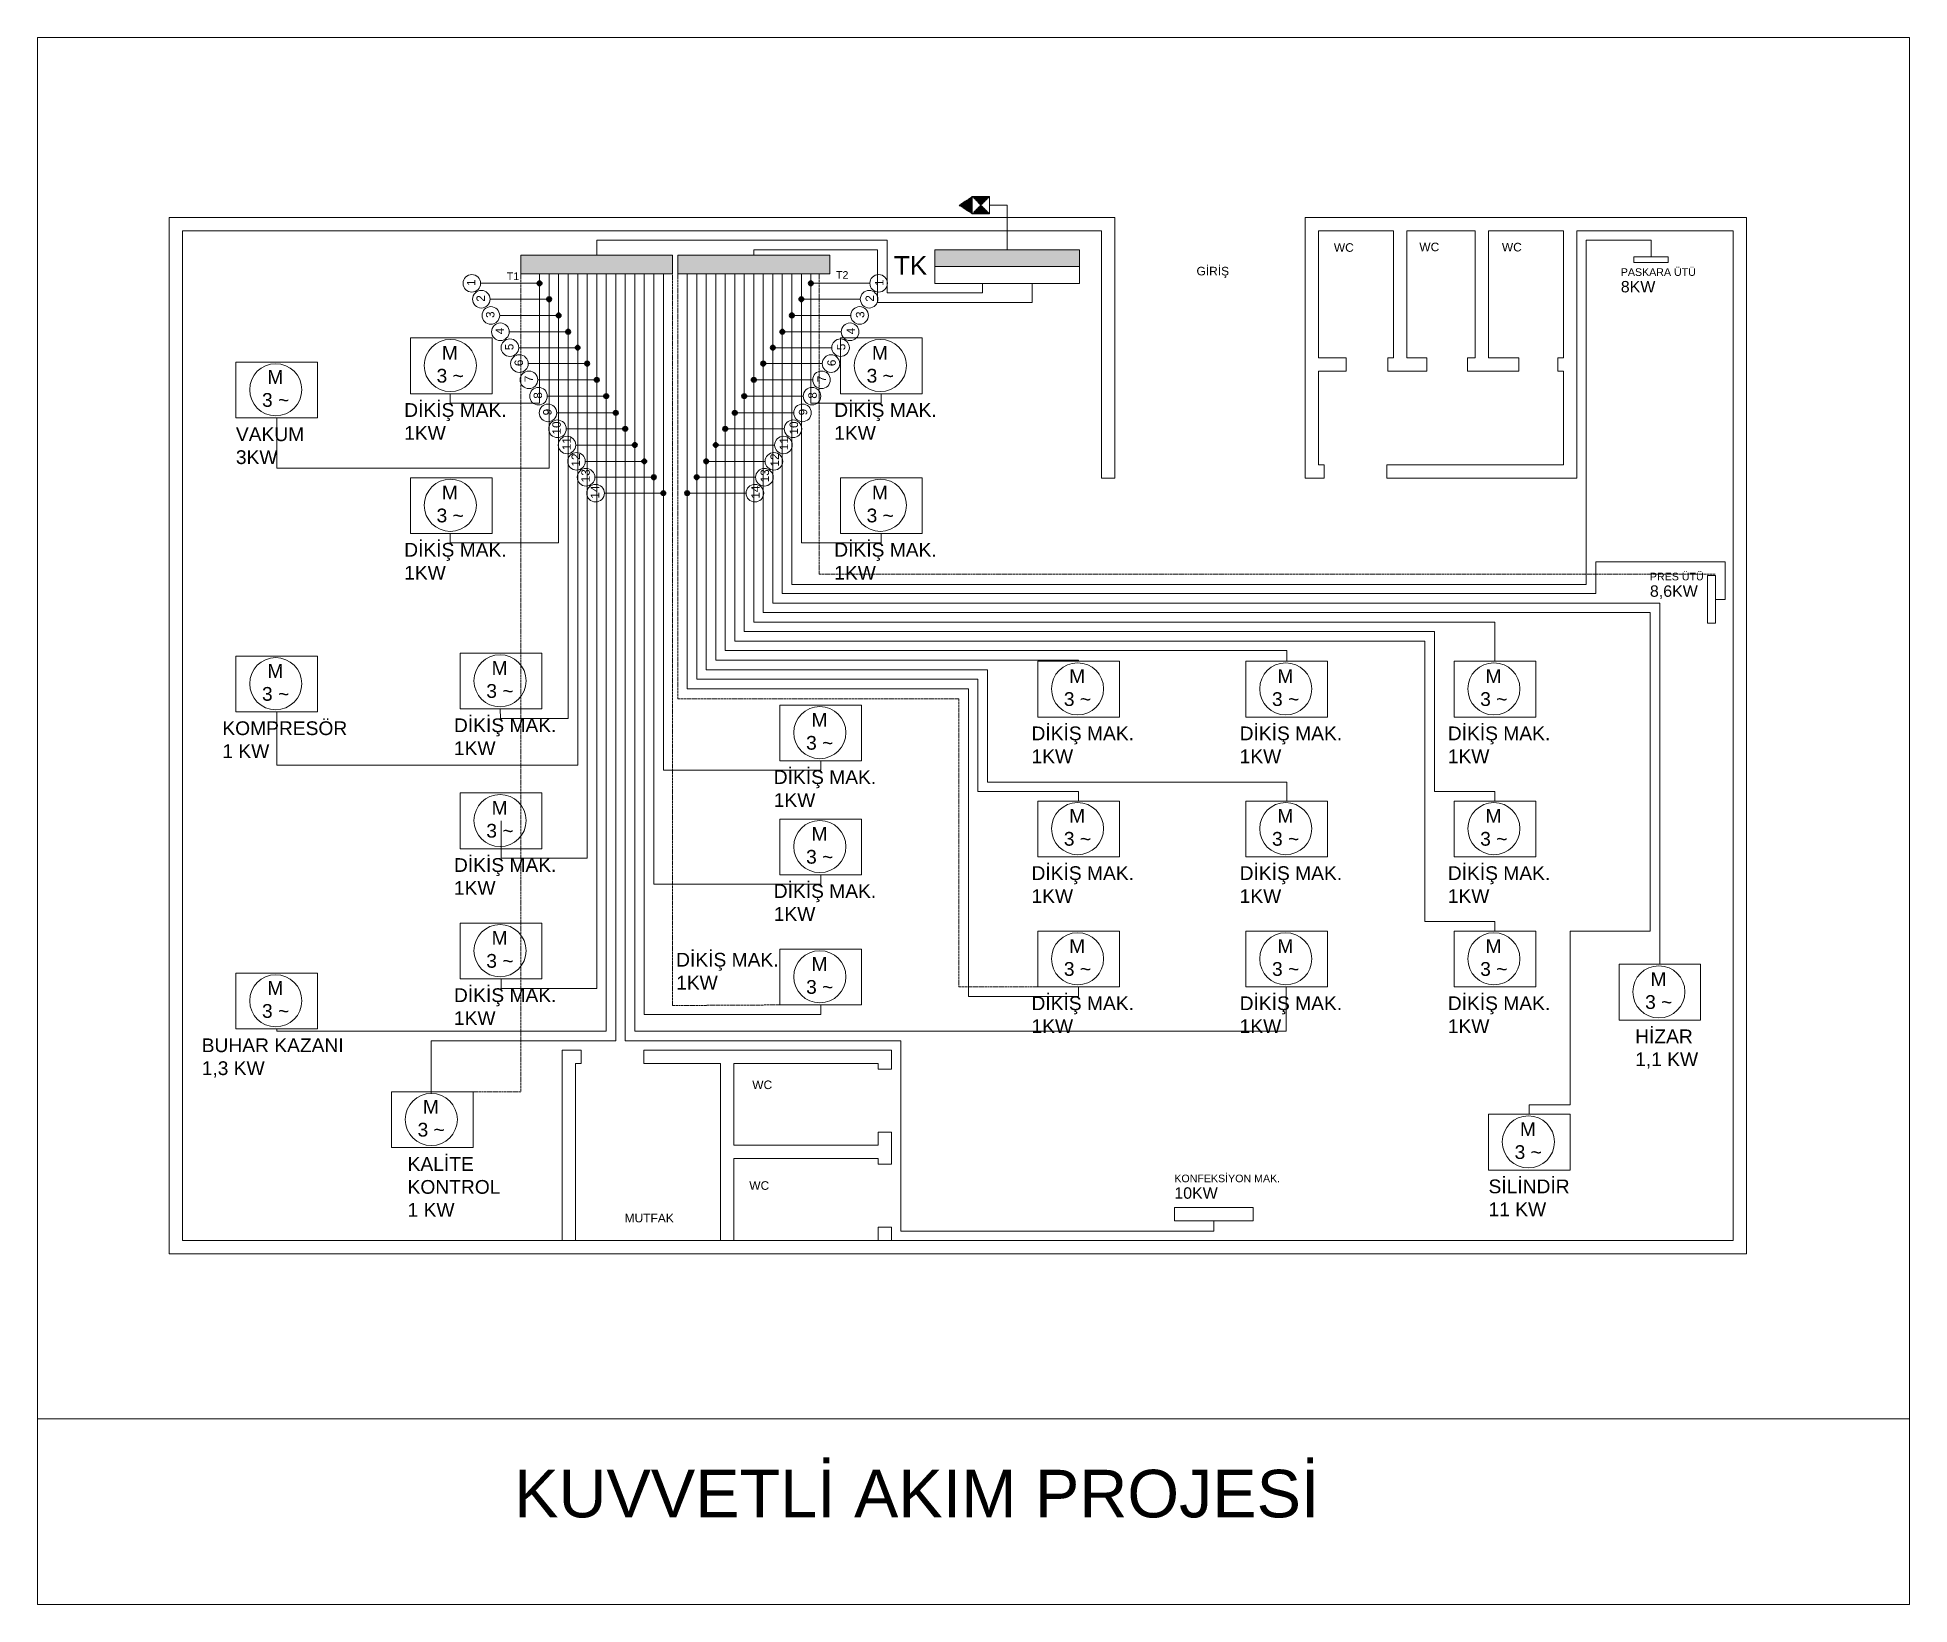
# Model space of a CAD drawing. Header units: millimetres. Extents: x -25043 to 36072, y 3768 to 12000.
# Drawn here: x 6567 to 16402, y 3768 to 12000 of the extents above; entities that cross this region are included whole.
import ezdxf

# ---------------------------------------------------------------- set-up
doc = ezdxf.new("R2010")
doc.units = ezdxf.units.MM
for name, pattern in [('ACAD_ISO02W100', [15, 12, -3]), ('ACAD_ISO03W100', [30, 12, -18]), ('BORDERX2', [3.5, 1, -0.5, 1, -0.5, 0, -0.5]), ('DASHDOT', [1, 0.5, -0.25, 0, -0.25]), ('DASHED', [19.05, 12.7, -6.35])]:
    doc.linetypes.add(name, pattern=pattern)
for name, color, linetype in [('AnaHat', 11, 'Continuous'), ('Kanal', 120, 'ACAD_ISO02W100'), ('topraklama', 3, 'DASHED'), ('YazılarY.', 7, 'Continuous')]:
    doc.layers.add(name, color=color, linetype=linetype)
for name, color, linetype, lineweight in [('Duvar', 7, 'Continuous', 20), ('ELEKT', 2, 'Continuous', 50), ('elk035', 3, 'Continuous', 30), ('TOPRAKLAMA  LİNYESİ', 3, 'ACAD_ISO03W100', 20), ('ZİL', 53, 'DASHDOT', 20)]:
    doc.layers.add(name, color=color, linetype=linetype, lineweight=lineweight)
doc.layers.add('KuvvetliAkım', color=7, linetype='Continuous', true_color=0x9898cc)
doc.styles.get("Standard").update_dxf_attribs({"font": 'arial.ttf'})

msp = doc.modelspace()

# ---------------------------------------------------------------- texts
at = {"lineweight": 0, "attachment_point": 1}
for s, width, gutter_width, insert, char_height in [('WC', 222.711, 12.5, (13377.5, 10919.4), 45), ('WC', 222.711, 12.5, (13826.6, 10922.5), 45), ('WC', 222.711, 12.5, (14260.3, 10921.4), 45), ('GİRİŞ', 222.711, 12.5, (12656, 10795.5), 45), ('{\\H0.66667x;PASKARA ÜTÜ}\\P8KW', 783.176, 20.1, (14885, 10787.9), 60), (' M \\P3 ~', 235.629, 20.1, (8663.8, 10380), 72.24), (' M \\P3 ~', 235.629, 20.1, (10923, 10380), 72.24), (' M \\P3 ~', 235.629, 20.1, (7746.7, 10252.8), 72.24), ('DİKİŞ MAK.\\P1KW', 783.176, 20.1, (8493.8, 10079.4), 72.24), ('DİKİŞ MAK.\\P1KW', 783.176, 20.1, (10753, 10079.4), 72.24), ('VAKUM\\P3KW', 783.176, 20.1, (7609.6, 9952.2), 72.24), (' M \\P3 ~', 235.629, 20.1, (8663.8, 9645.9), 72.24), (' M \\P3 ~', 235.629, 20.1, (10923, 9645.9), 72.24), ('DİKİŞ MAK.\\P1KW', 783.176, 20.1, (8493.8, 9345.2), 72.24), ('DİKİŞ MAK.\\P1KW', 783.176, 20.1, (10753, 9345.2), 72.24), ('{\\H0.66667x;PRES ÜTÜ}\\P8,6KW', 783.176, 20.1, (15038, 9188.7), 60), (' M \\P3 ~', 235.629, 20.1, (7746.7, 8708.6), 72.24), (' M \\P3 ~', 235.629, 20.1, (8925.1, 8724), 72.24), (' M \\P3 ~', 235.629, 20.1, (11959.1, 8681.4), 72.24), (' M \\P3 ~', 235.629, 20.1, (13052.7, 8681.4), 72.24), (' M \\P3 ~', 235.629, 20.1, (14146.2, 8681.4), 72.24), ('KOMPRESÖR\\P1 KW', 783.176, 20.1, (7538.5, 8407.9), 72.24), ('DİKİŞ MAK.\\P1KW', 783.176, 20.1, (8755.1, 8423.3), 72.24), (' M \\P3 ~', 235.629, 20.1, (10605.1, 8451.6), 72.24), ('DİKİŞ MAK.\\P1KW', 783.176, 20.1, (11789.2, 8380.8), 72.24), ('DİKİŞ MAK.\\P1KW', 783.176, 20.1, (12882.7, 8380.8), 72.24), ('DİKİŞ MAK.\\P1KW', 783.176, 20.1, (13976.2, 8380.8), 72.24), ('DİKİŞ MAK.\\P1KW', 783.176, 20.1, (10435.1, 8151), 72.24), (' M \\P3 ~', 235.629, 20.1, (8925.1, 7989.8), 72.24), (' M \\P3 ~', 235.629, 20.1, (11959.1, 7947.3), 72.24), (' M \\P3 ~', 235.629, 20.1, (13052.7, 7947.3), 72.24), (' M \\P3 ~', 235.629, 20.1, (14146.2, 7947.3), 72.24), (' M \\P3 ~', 235.629, 20.1, (10605.1, 7852.9), 72.24), ('DİKİŞ MAK.\\P1KW', 783.176, 20.1, (8755.1, 7689.2), 72.24), ('DİKİŞ MAK.\\P1KW', 783.176, 20.1, (11789.2, 7646.6), 72.24), ('DİKİŞ MAK.\\P1KW', 783.176, 20.1, (12882.7, 7646.6), 72.24), ('DİKİŞ MAK.\\P1KW', 783.176, 20.1, (13976.2, 7646.6), 72.24), ('DİKİŞ MAK.\\P1KW', 783.176, 20.1, (10435.1, 7552.3), 72.24), (' M \\P3 ~', 235.629, 20.1, (8925.1, 7306.2), 72.24), ('DİKİŞ MAK.\\P1KW', 783.176, 20.1, (9922.3, 7191.8), 72.24), (' M \\P3 ~', 235.629, 20.1, (11959.1, 7263.6), 72.24), (' M \\P3 ~', 235.629, 20.1, (13052.7, 7263.6), 72.24), (' M \\P3 ~', 235.629, 20.1, (14146.2, 7263.6), 72.24), (' M \\P3 ~', 235.629, 20.1, (10605.1, 7169.3), 72.24), (' M \\P3 ~', 235.629, 20.1, (15012.8, 7089.8), 72.24), (' M \\P3 ~', 235.629, 20.1, (7746.7, 7043), 72.24), ('DİKİŞ MAK.\\P1KW', 783.176, 20.1, (8755.1, 7005.6), 72.24), ('DİKİŞ MAK.\\P1KW', 783.176, 20.1, (11789.2, 6963), 72.24), ('DİKİŞ MAK.\\P1KW', 783.176, 20.1, (12882.7, 6963), 72.24), ('DİKİŞ MAK.\\P1KW', 783.176, 20.1, (13976.2, 6963), 72.24), ('HİZAR\\P1,1 KW', 783.176, 20.1, (14960.4, 6789.2), 72.24), ('BUHAR KAZANI\\P1,3 KW', 783.176, 20.1, (7430, 6742.4), 72.241), ('WC', 222.711, 12.5, (10322.2, 6521.1), 45), (' M \\P3 ~', 235.629, 20.1, (8564, 6419.4), 72.24), (' M \\P3 ~', 235.629, 20.1, (14327.2, 6301.6), 72.24), ('KALİTE KONTROL\\P1 KW', 783.176, 20.1, (8511.5, 6118.8), 72.241), ('{\\H0.66667x;KONFEKSİYON MAK.}\\P10KW', 783.176, 20.1, (12539.5, 6026.8), 60), ('SİLİNDİR\\P11 KW', 783.176, 20.1, (14190.1, 6001), 72.24), ('WC', 222.711, 12.5, (10306.6, 5991.9), 45), ('MUTFAK', 231.541, 12.5, (9651.6, 5821), 45), ('KUVVETLİ AKIM PROJESİ', 11069.561, 12.5, (9071.5, 4476.1), 250)]:
    msp.add_mtext_dynamic_manual_height_columns(s, width=width, gutter_width=gutter_width, heights=[0], dxfattribs=dict(at, insert=insert, char_height=char_height))
at = {"layer": 'AnaHat', "lineweight": 0, "insert": (11066.3, 10851.8), "char_height": 98, "attachment_point": 1}
msp.add_mtext_dynamic_manual_height_columns('TK', width=173.373, gutter_width=87.5, heights=[0], dxfattribs=at)
at = {"layer": 'KuvvetliAkım', "color": 253, "lineweight": 0, "true_color": 0x9898cc, "char_height": 40, "attachment_point": 1}
for s, insert in [('^IT1', (8872.5, 10766.1)), ('^IT2', (10602.2, 10772.8))]:
    msp.add_mtext_dynamic_manual_height_columns(s, width=420.498, gutter_width=12.5, heights=[0], dxfattribs=dict(at, insert=insert))
at = {"layer": 'YazılarY.', "lineweight": 0, "char_height": 44.26, "rotation": 90}
for s, insert, attachment_point in [('{\\C9;\\c13289671;1}', (8823.5, 10695.5), 1), ('{\\C9;\\c13289671;1}', (11011.7, 10695.5), 7), ('{\\C9;\\c13289671;2}', (8873.5, 10612), 1), ('{\\C9;\\c13289671;2}', (10961.7, 10612), 7), ('{\\C9;\\c13289671;3}', (8923.5, 10526.7), 1), ('{\\C9;\\c13289671;3}', (10911.7, 10526.7), 7), ('{\\C9;\\c13289671;4}', (8973.5, 10440.9), 1), ('{\\C9;\\c13289671;4}', (10861.7, 10440.9), 7), ('{\\C9;\\c13289671;5}', (9023.5, 10357.4), 1), ('{\\C9;\\c13289671;5}', (10811.7, 10357.4), 7), ('{\\C9;\\c13289671;6}', (9073.5, 10273.8), 1), ('{\\C9;\\c13289671;6}', (10761.7, 10273.8), 7), ('{\\C9;\\c13289671;7}', (9126.1, 10189.5), 1), ('{\\C9;\\c13289671;8}', (9173.5, 10102.7), 1), ('{\\C9;\\c13289671;8}', (10661.7, 10102.7), 7), ('{\\C9;\\c13289671;7}', (10709.2, 10189.5), 7), ('{\\C9;\\c13289671;9}', (9223.5, 10014.9), 1), ('{\\C9;\\c13289671;9}', (10611.7, 10014.9), 7), ('{\\C9;\\c13289671;10}', (9272.1, 9914.6), 1), ('{\\C9;\\c13289671;10}', (10563.2, 9914.6), 7), ('{\\C9;\\c13289671;11}', (9324.7, 9832.2), 1), ('{\\C9;\\c13289671;11}', (10510.5, 9832.2), 7), ('{\\C9;\\c13289671;12}', (9372.9, 9746.5), 1), ('{\\C9;\\c13289671;12}', (10462.3, 9746.5), 7), ('{\\C9;\\c13289671;13}', (9424.3, 9663.4), 1), ('{\\C9;\\c13289671;14}', (9474, 9577.5), 1), ('{\\C9;\\c13289671;14}', (10361.3, 9577.5), 7), ('{\\C9;\\c13289671;13}', (10411, 9663.4), 7)]:
    msp.add_mtext_dynamic_manual_height_columns(s, width=101.407, gutter_width=221.3, heights=[0], dxfattribs=dict(at, insert=insert, attachment_point=attachment_point))

# ---------------------------------------------------------------- blocks, each defined once
blk = doc.blocks.new('B')
at = {"layer": 'elk035'}
blk.add_hatch(color=256, dxfattribs=at).paths.add_polyline_path([(2.5, 0, 1), (-2.5, 0, 1)])
blk.add_circle((0, 0), 2.5, dxfattribs=at)

# ---------------------------------------------------------------- hatches: boundary and pattern name
at = {"layer": 'AnaHat', "lineweight": 0}
h = msp.add_hatch(color=256, dxfattribs=at)
h.dxf.hatch_style = 1
h.paths.add_polyline_path([(11281.4, 10884.6), (11281.4, 10796.7), (12042.2, 10796.7), (12042.2, 10884.6)])
at = {"layer": 'KuvvetliAkım', "lineweight": 0, "true_color": 0x9898cc}
h = msp.add_hatch(color=253, dxfattribs=at)
h.dxf.hatch_style = 1
h.paths.add_polyline_path([(9904, 10758.9), (9904, 10857.3), (9106.2, 10857.3), (9106.2, 10758.9)])
h = msp.add_hatch(color=253, dxfattribs=at)
h.dxf.hatch_style = 1
h.paths.add_polyline_path([(10729.1, 10758.9), (10729.1, 10857.3), (9931.3, 10857.3), (9931.3, 10758.9)])
at = {"layer": 'ZİL', "linetype": 'ACAD_ISO02W100', "lineweight": 0}
msp.add_hatch(color=2, dxfattribs=at).paths.add_polyline_path([(11409, 11118.6), (11478.3, 11164.8), (11478.3, 11074.2)])
h = msp.add_hatch(color=2, dxfattribs=at)
h.paths.add_polyline_path([(11478.3, 11074.2), (11523.6, 11119.5), (11568.9, 11074.2)])
h.paths.add_polyline_path([(11478.3, 11164.8), (11568.9, 11164.8), (11523.6, 11119.5)])

# ---------------------------------------------------------------- linework, layer by layer
at = {"lineweight": 0}
for p, q in [((7258.5, 10180), (7258.5, 11055.4)), ((7258.5, 11055.4), (12226.6, 11055.4)), ((12226.6, 9685.4), (12226.6, 11055.4)), ((13226.6, 11055.4), (15546, 11055.4)), ((13226.6, 10985.4), (13226.6, 11055.4)), ((15546, 11055.4), (15546, 7134.1)), ((7328.5, 6650), (7328.5, 10985.4)), ((7328.5, 10985.4), (12156.6, 10985.4)), ((12156.6, 10985.4), (12156.6, 9685.4)), ((13226.6, 10985.4), (13226.6, 9685.4)), ((13296.6, 10985.4), (13690.6, 10985.4)), ((13296.6, 10985.4), (13690.6, 10985.4)), ((13296.6, 10317.9), (13296.6, 10985.4)), ((13690.6, 10317.9), (13690.6, 10985.4)), ((13760.6, 10985.4), (14119.6, 10985.4)), ((13760.6, 10317.9), (13760.6, 10985.4)), ((13760.6, 10985.4), (14119.6, 10985.4)), ((14119.6, 10317.9), (14119.6, 10985.4)), ((14189.6, 10985.4), (14583.6, 10985.4)), ((14189.6, 10317.9), (14189.6, 10985.4)), ((14189.6, 10985.4), (14583.6, 10985.4)), ((14583.6, 10985.4), (14583.6, 10317.9)), ((14653.6, 10985.4), (14653.6, 9685.4)), ((14653.6, 10985.4), (15476, 10985.4)), ((15476, 10985.4), (15476, 7641.6)), ((9205.1, 10758.9), (9155.1, 10758.9)), ((13441.4, 10317.9), (13296.6, 10317.9)), ((13296.6, 9755.4), (13296.6, 10247.9)), ((13296.6, 10247.9), (13330.6, 10247.9)), ((13296.6, 10247.9), (13441.4, 10247.9)), ((13441.4, 10247.9), (13441.4, 10317.9)), ((13660.6, 10247.9), (13660.6, 10317.9)), ((13660.6, 10317.9), (13690.6, 10317.9)), ((13660.6, 10247.9), (13866.1, 10247.9)), ((13760.6, 10317.9), (13866.1, 10317.9)), ((13866.1, 10317.9), (13866.1, 10247.9)), ((14079.6, 10317.9), (14119.6, 10317.9)), ((14079.6, 10247.9), (14079.6, 10317.9)), ((14119.6, 10247.9), (14079.6, 10247.9)), ((14079.6, 10247.9), (14350.1, 10247.9)), ((14154.6, 10247.9), (14119.6, 10247.9)), ((14119.6, 10247.9), (14189.6, 10247.9)), ((14189.6, 10317.9), (14219.6, 10317.9)), ((14219.6, 10317.9), (14350.1, 10317.9)), ((14350.1, 10317.9), (14350.1, 10247.9)), ((14553.6, 10247.9), (14553.6, 10317.9)), ((14553.6, 10317.9), (14583.6, 10317.9)), ((14583.6, 10247.9), (14553.6, 10247.9)), ((14553.6, 10247.9), (14583.6, 10247.9)), ((14583.6, 10247.9), (14583.6, 9755.4)), ((7258.5, 5610), (7258.5, 10180)), ((13326.6, 9755.4), (13296.6, 9755.4)), ((13326.6, 9685.4), (13326.6, 9755.4)), ((13656.6, 9755.4), (13656.6, 9685.4)), ((13656.6, 9755.4), (14583.6, 9755.4)), ((12156.6, 9685.4), (12226.6, 9685.4)), ((13226.6, 9685.4), (13296.6, 9685.4)), ((13296.6, 9685.4), (13326.6, 9685.4)), ((14653.6, 9685.4), (13656.6, 9685.4)), ((15476, 7641.6), (15476, 7134.1)), ((15476, 7134.1), (15476, 6650)), ((15546, 7134.1), (15546, 5680)), ((7328.5, 6650), (7328.5, 5680)), ((9393.5, 6680), (9423.5, 6680)), ((9393.5, 6610), (9393.5, 5680)), ((9423.5, 6610), (9393.5, 6610)), ((9423.5, 6680), (9423.5, 6610)), ((9753.5, 6680), (9753.5, 6610)), ((9753.5, 6680), (11053.5, 6680)), ((9753.5, 6610), (10156, 6610)), ((10156, 6610), (10156, 5680)), ((10226, 6610), (10226, 6181)), ((10226, 6610), (10983.5, 6610)), ((10983.5, 6610), (10983.5, 6580)), ((10983.5, 6610), (10983.5, 6580)), ((11053.5, 6680), (11053.5, 6580)), ((15476, 6650), (15476, 5680)), ((10983.5, 6580), (11053.5, 6580)), ((10983.5, 6250), (11053.5, 6250)), ((10983.5, 6250), (10983.5, 6181)), ((11053.5, 6250), (11053.5, 6081)), ((10983.5, 6181), (10226, 6181)), ((10983.5, 6111), (10226, 6111)), ((10226, 6111), (10226, 5680)), ((10983.5, 6111), (10983.5, 6081)), ((10983.5, 6111), (10983.5, 6081)), ((10983.5, 6081), (11053.5, 6081)), ((10983.5, 5751), (11053.5, 5751)), ((10983.5, 5751), (10983.5, 5680)), ((11053.5, 5751), (11053.5, 5680)), ((15546, 5610), (7258.5, 5610)), ((7676, 5680), (7328.5, 5680)), ((7502.2, 5680), (7417.2, 5680)), ((7417.2, 5610), (7587.2, 5610)), ((7587.2, 5680), (7502.2, 5680)), ((8093.5, 5680), (7676, 5680)), ((8163.5, 5680), (7746, 5680)), ((7923.5, 5610), (8093.5, 5610)), ((8581, 5680), (8163.5, 5680)), ((8651, 5680), (8233.5, 5680)), ((8392.2, 5610), (8562.2, 5610)), ((9138.5, 5680), (8651, 5680)), ((8894.7, 5680), (8809.7, 5680)), ((8809.7, 5610), (8979.7, 5610)), ((8979.7, 5680), (8894.7, 5680)), ((10008.5, 5680), (9138.5, 5680)), ((9573.5, 5680), (9323.5, 5680)), ((9323.5, 5610), (9823.5, 5610)), ((9823.5, 5680), (9573.5, 5680)), ((10078.5, 5680), (9823.5, 5680)), ((10948.5, 5680), (10078.5, 5680)), ((10513.5, 5680), (10263.5, 5680)), ((10263.5, 5610), (10763.5, 5610)), ((10763.5, 5680), (10513.5, 5680)), ((10948.5, 5680), (10763.5, 5680)), ((11888.5, 5680), (10948.5, 5680)), ((11453.5, 5680), (11203.5, 5680)), ((11203.5, 5610), (11703.5, 5610)), ((11703.5, 5680), (11453.5, 5680)), ((11888.5, 5680), (11703.5, 5680)), ((15476, 5680), (11888.5, 5680)), ((12393.5, 5680), (12143.5, 5680)), ((12143.5, 5610), (12643.5, 5610)), ((12643.5, 5680), (12393.5, 5680)), ((15546, 5680), (15546, 5610))]:
    msp.add_line(p, q, dxfattribs=at)
for points in [[(6567, 12000.5), (16402, 12000.5), (16402, 4743.1), (6567, 4743.1)], [(14953.7, 10848.4), (15134.6, 10848.4), (15134.6, 10817.6), (14953.7, 10817.6)], [(8526.7, 10421.9), (8955.4, 10421.9), (8955.4, 10129), (8526.7, 10129)], [(10785.9, 10421.9), (11214.6, 10421.9), (11214.6, 10129), (10785.9, 10129)], [(7609.6, 10294.8), (8038.3, 10294.8), (8038.3, 10001.9), (7609.6, 10001.9)], [(8526.7, 9687.8), (8955.4, 9687.8), (8955.4, 9394.9), (8526.7, 9394.9)], [(10785.9, 9687.8), (11214.6, 9687.8), (11214.6, 9394.9), (10785.9, 9394.9)], [(15340.1, 8922.9), (15340.1, 9174.8), (15383, 9174.8), (15383, 8922.9)], [(8788, 8765.9), (9216.6, 8765.9), (9216.6, 8473), (8788, 8473)], [(7609.6, 8750.5), (8038.3, 8750.5), (8038.3, 8457.6), (7609.6, 8457.6)], [(11822, 8723.3), (12250.7, 8723.3), (12250.7, 8430.4), (11822, 8430.4)], [(12915.6, 8723.3), (13344.2, 8723.3), (13344.2, 8430.4), (12915.6, 8430.4)], [(14009.1, 8723.3), (14437.8, 8723.3), (14437.8, 8430.4), (14009.1, 8430.4)], [(10467.9, 8493.5), (10896.6, 8493.5), (10896.6, 8200.7), (10467.9, 8200.7)], [(8788, 8031.8), (9216.6, 8031.8), (9216.6, 7738.9), (8788, 7738.9)], [(11822, 7989.2), (12250.7, 7989.2), (12250.7, 7696.3), (11822, 7696.3)], [(12915.6, 7989.2), (13344.2, 7989.2), (13344.2, 7696.3), (12915.6, 7696.3)], [(14009.1, 7989.2), (14437.8, 7989.2), (14437.8, 7696.3), (14009.1, 7696.3)], [(10467.9, 7894.8), (10896.6, 7894.8), (10896.6, 7601.9), (10467.9, 7601.9)], [(8788, 7348.1), (9216.6, 7348.1), (9216.6, 7055.2), (8788, 7055.2)], [(11822, 7305.6), (12250.7, 7305.6), (12250.7, 7012.7), (11822, 7012.7)], [(12915.6, 7305.6), (13344.2, 7305.6), (13344.2, 7012.7), (12915.6, 7012.7)], [(14009.1, 7305.6), (14437.8, 7305.6), (14437.8, 7012.7), (14009.1, 7012.7)], [(10467.9, 7211.2), (10896.6, 7211.2), (10896.6, 6918.3), (10467.9, 6918.3)], [(7609.6, 7084.9), (8038.3, 7084.9), (8038.3, 6792), (7609.6, 6792)], [(14875.7, 7131.8), (15304.4, 7131.8), (15304.4, 6838.9), (14875.7, 6838.9)], [(8426.8, 6461.4), (8855.5, 6461.4), (8855.5, 6168.5), (8426.8, 6168.5)], [(14190.1, 6343.6), (14618.8, 6343.6), (14618.8, 6050.7), (14190.1, 6050.7)], [(12541.1, 5854.7), (12953.7, 5854.7), (12953.7, 5784.5), (12541.1, 5784.5)], [(6567, 4743.1), (16402, 4743.1), (16402, 3768.3), (6567, 3768.3)]]:
    msp.add_lwpolyline(points, close=True, dxfattribs=at)
msp.add_lwpolyline([(9323.5, 5680), (9323.5, 6680), (9393.5, 6680)], dxfattribs=at)
for centre in [(8736, 10277), (10995.2, 10277), (7818.9, 10149.8), (8736, 9542.9), (10995.2, 9542.9), (8997.2, 8621), (7818.9, 8605.6), (12031.3, 8578.4), (13124.8, 8578.4), (14218.4, 8578.4), (10677.2, 8348.6), (8997.2, 7886.8), (12031.3, 7844.3), (13124.8, 7844.3), (14218.4, 7844.3), (10677.2, 7749.9), (8997.2, 7203.2), (12031.3, 7160.6), (13124.8, 7160.6), (14218.4, 7160.6), (10677.2, 7066.3), (15085, 6986.8), (7818.9, 6940), (8636.1, 6316.4), (14399.4, 6198.6)]:
    msp.add_circle(centre, 136.9, dxfattribs=at)
at = {"layer": 'AnaHat', "color": 6, "lineweight": 0}
for p, q in [((11568.9, 11119.5), (11661.8, 11119.5)), ((11661.8, 11119.5), (11661.8, 11080.4)), ((11661.8, 10885.4), (11661.8, 11080.4)), ((11661.8, 10886.2), (11661.8, 10884.6))]:
    msp.add_line(p, q, dxfattribs=at)
at = {"layer": 'AnaHat', "lineweight": 0}
for p, q in [((12042.2, 10796.7), (11281.4, 10796.7)), ((11281.4, 10708.7), (11286.4, 10708.7)), ((11531.4, 10708.7), (11531.4, 10658.7))]:
    msp.add_line(p, q, dxfattribs=at)
for points in [[(11531.4, 10708.7), (11531.4, 10658.7), (11030.1, 10658.7), (11030.1, 10935.4), (11030.1, 10935.4), (9505.1, 10935.4), (9505.1, 10857.3)], [(11792.2, 10708.7), (11792.2, 10658.7), (11792.2, 10608.7), (11030.1, 10608.7), (10980.1, 10608.7), (10980.1, 10885.4), (10980.1, 10885.4), (10330.2, 10885.4), (10330.2, 10857.3)]]:
    msp.add_lwpolyline(points, dxfattribs=at)
msp.add_lwpolyline([(12042.2, 10708.7), (11281.4, 10708.7), (11281.4, 10884.6), (12042.2, 10884.6)], close=True, dxfattribs=at)
at = {"layer": 'ELEKT', "lineweight": 0}
msp.add_lwpolyline([(11478.3, 11164.8), (11568.9, 11164.8), (11568.9, 11074.2), (11478.3, 11074.2)], close=True, dxfattribs=at)
at = {"layer": 'Kanal', "lineweight": 0}
for p, q in [((9106.2, 10758.9), (9106.2, 10079)), ((9106.2, 10079), (9106.2, 6461.4)), ((11407.4, 7305.6), (11407.4, 7012.7)), ((11407.4, 7012.7), (11822, 7012.7)), ((9904, 6915), (10467.9, 6918.3)), ((9106.2, 6461.4), (8855.5, 6461.4))]:
    msp.add_line(p, q, dxfattribs=at)
for points in [[(9904, 6915), (9904, 6915), (9904, 10758.9), (9904, 10758.9), (9904, 10758.9)], [(9931.3, 10758.9), (9931.3, 8526.1), (11407.4, 8526), (11407.4, 8526), (11407.4, 7305.6)], [(10673, 10758.9), (10673, 9181), (15383, 9181)]]:
    msp.add_lwpolyline(points, dxfattribs=at)
at = {"layer": 'KuvvetliAkım', "lineweight": 0}
for p, q in [((15044.1, 10935.4), (15044.1, 10848.4)), ((9205.1, 10758.9), (9205.1, 10708.9)), ((9255.1, 10758.9), (9255.1, 10708.9)), ((9305.1, 10758.9), (9305.1, 10708.9)), ((9355.1, 10758.9), (9355.1, 10708.9)), ((9405.1, 10758.9), (9405.1, 10708.9)), ((9455.1, 10758.9), (9455.1, 10708.9)), ((9505.1, 10758.9), (9505.1, 10708.9)), ((9555.1, 10758.9), (9555.1, 10708.9)), ((9605.1, 10758.9), (9605.1, 10708.9)), ((9655.1, 10758.9), (9655.1, 10708.9)), ((9705.1, 10758.9), (9705.1, 10708.9)), ((9755.1, 10758.9), (9755.1, 10708.9)), ((9805.1, 10758.9), (9805.1, 10708.9)), ((9805.1, 10758.9), (9855.1, 10758.9)), ((9855.1, 10758.9), (9855.1, 10715)), ((10030.2, 10758.9), (9980.2, 10758.9)), ((9980.2, 10758.9), (9980.2, 10700.3)), ((10030.2, 10758.9), (10030.2, 10708.9)), ((10080.2, 10758.9), (10080.2, 10708.9)), ((10130.2, 10758.9), (10130.2, 10708.9)), ((10180.2, 10758.9), (10180.2, 10708.9)), ((10230.2, 10758.9), (10230.2, 10708.9)), ((10280.2, 10758.9), (10280.2, 10708.9)), ((10330.2, 10758.9), (10330.2, 10708.9)), ((10380.2, 10758.9), (10380.2, 10708.9)), ((10430.2, 10758.9), (10430.2, 10708.9)), ((10480.2, 10758.9), (10480.2, 10708.9)), ((10530.2, 10758.9), (10530.2, 10708.9)), ((10580.2, 10758.9), (10580.2, 10708.9)), ((10630.2, 10758.9), (10630.2, 10708.9)), ((14404.5, 6393.6), (14404.5, 6343.6))]:
    msp.add_line(p, q, dxfattribs=at)
for points in [[(10530.2, 10708.9), (10530.2, 9136.8), (10530.2, 9131.8), (10530.2, 9126.8), (14653.6, 9126.8), (14703.6, 9126.8), (14703.6, 10935.4), (14703.6, 10935.4), (15044.1, 10935.4), (15044.1, 10935.4), (14703.6, 10935.4)], [(9555.1, 10708.9), (9555.1, 6780), (9555.1, 6780), (7823.9, 6780), (7823.9, 6792)], [(9405.1, 10708.9), (9405.1, 8473), (9405.1, 8178.2), (7823.9, 8178.2), (7823.9, 8457.6)], [(9255.1, 10708.9), (9255.1, 9737.8), (9255.1, 9737.8), (7823.9, 9737.8), (7823.9, 10001.9)], [(9605.1, 10708.9), (9605.1, 6730), (9605.1, 6730), (8636.1, 6730), (8636.1, 6453.4)], [(9305.1, 10708.9), (9305.1, 9394.9), (9305.1, 9344.9), (8736, 9344.9), (8736, 9394.9)], [(9205.1, 10708.9), (9205.1, 10129), (9205.1, 10079), (8736, 10079), (8736, 10129)], [(9355.1, 10708.9), (9355.1, 8473), (9355.1, 8423), (8999.7, 8423), (8997.2, 8473)], [(9505.1, 10708.9), (9505.1, 7055.2), (9505.1, 7005.2), (9002.3, 7005.2), (9002.3, 7055.2)], [(9455.1, 10708.9), (9455.1, 7738.9), (9455.1, 7688.9), (9002.3, 7688.9), (9002.3, 7885.3)], [(9655.1, 10708.9), (9655.1, 6730), (11053.5, 6730), (11103.5, 6730), (11103.5, 5730), (11103.5, 5730), (12747.4, 5730), (12747.4, 5784.5)], [(9705.1, 10708.9), (9705.1, 6780), (9705.1, 6780), (13127.6, 6780), (13127.6, 7012.7)], [(9755.1, 10708.9), (9755.1, 6918.3), (9755.1, 6868.3), (10682.3, 6868.3), (10682.3, 6918.3)], [(9805.1, 10708.9), (9805.1, 7601.9), (9805.1, 7551.9), (10682.3, 7551.9), (10682.3, 7601.9)], [(9855.1, 10715), (9855.1, 8200.7), (9855.1, 8150.7), (10682.3, 8150.7), (10682.3, 8200.7)], [(9980.2, 10700.3), (9980.2, 8629.3), (9980.2, 8579.3), (11457.4, 8579.3), (11457.4, 8579.3), (11457.4, 7012.7), (11457.4, 6962.7), (12036.4, 6962.7), (12036.4, 7012.7)], [(10030.2, 10708.9), (10030.2, 8679.3), (10030.2, 8629.3), (11507.4, 8629.3), (11507.4, 8629.3), (11507.4, 8089.2), (11507.4, 8039.2), (12036.2, 8039.2), (12036.4, 7989.2)], [(10080.2, 10708.9), (10080.2, 8729.3), (10080.2, 8679.3), (11557.4, 8679.3), (11557.4, 8430.4), (11557.4, 8380.4), (11557.4, 8089.2), (11557.4, 8089.2), (13129.9, 8089.2), (13129.9, 7989.2)], [(10130.2, 10708.9), (10130.2, 8779.3), (10130.2, 8729.3), (12036.4, 8729.3), (12036.4, 8723.3)], [(10180.2, 10708.9), (10180.2, 8829.3), (10180.2, 8779.3), (13129.9, 8779.3), (13129.9, 8723.3)], [(10230.2, 10708.9), (10230.2, 8879.3), (10230.2, 8829.3), (13855.7, 8829.3), (13855.7, 8829.3), (13855.7, 7355.6), (13855.7, 7355.6), (14223.4, 7355.6), (14223.4, 7305.6)], [(10280.2, 10708.9), (10280.2, 8929.3), (10280.2, 8879.3), (13905.7, 8879.3), (13905.7, 8039.2), (13905.7, 8039.2), (14223.4, 8039.2), (14223.4, 7989.2)], [(10330.2, 10708.9), (10330.2, 8979.3), (10330.2, 8929.3), (14223.4, 8929.3), (14223.4, 8723.3)], [(10380.2, 10708.9), (10380.2, 9029.3), (10380.2, 8979.3), (15040.1, 8979.3), (15040.1, 8979.3), (15040.1, 7305.6), (14618.8, 7305.6), (14618.8, 6393.6), (14618.8, 6393.6), (14404.5, 6393.6)], [(10430.2, 10708.9), (10430.2, 9079.3), (10430.2, 9029.3), (15090.1, 9029.3), (15090.1, 7131.8)], [(10480.2, 10708.9), (10480.2, 9129.3), (10480.2, 9079.3), (14703.6, 9079.3), (14753.6, 9079.3), (14753.6, 9245.9), (15383, 9245.9), (15433, 9245.9), (15433, 9048.8), (15383, 9048.8)], [(10580.2, 10708.9), (10580.2, 9394.9), (10580.2, 9344.9), (11000.2, 9344.9), (11000.2, 9394.9)], [(10630.2, 10708.9), (10630.2, 10129), (10630.2, 10079), (11000.2, 10079), (11000.2, 10129)]]:
    msp.add_lwpolyline(points, dxfattribs=at)
at = {"layer": 'KuvvetliAkım', "color": 253, "lineweight": 0, "true_color": 0x9898cc}
for points in [[(9106.2, 10857.3), (9904, 10857.3), (9904, 10758.9), (9106.2, 10758.9)], [(9931.3, 10857.3), (10729.1, 10857.3), (10729.1, 10758.9), (9931.3, 10758.9)]]:
    msp.add_lwpolyline(points, close=True, dxfattribs=at)
at = {"layer": 'topraklama', "color": 2, "linetype": 'BORDERX2', "lineweight": 0}
msp.add_line((11533, 11104.5), (11538.6, 11104.5), dxfattribs=at)
at = {"layer": 'TOPRAKLAMA  LİNYESİ', "lineweight": 0, "ltscale": 0.02}
msp.add_line((11532.6, 11110.5), (11514.6, 11110.5), dxfattribs=at)
at = {"layer": 'YazılarY.', "lineweight": 0}
for p, q in [((9205.1, 10708.9), (8895.3, 10708.9)), ((9255.1, 10625.3), (8945.3, 10625.3)), ((10580.2, 10625.3), (10890, 10625.3)), ((10630.2, 10708.9), (10940, 10708.9)), ((9305.1, 10540.1), (8995.3, 10540.1)), ((10530.2, 10540.1), (10840, 10540.1)), ((9355.1, 10454.3), (9045.3, 10454.3)), ((10480.2, 10454.3), (10790, 10454.3)), ((9405.1, 10370.8), (9095.3, 10370.8)), ((10430.2, 10370.8), (10740, 10370.8)), ((9455.1, 10287.2), (9145.3, 10287.2)), ((10380.2, 10287.2), (10690, 10287.2)), ((9505.1, 10201.9), (9195.3, 10201.9)), ((10330.2, 10201.9), (10640, 10201.9)), ((9555.1, 10116.1), (9245.3, 10116.1)), ((10280.2, 10116.1), (10590, 10116.1)), ((9605.1, 10028.3), (9295.3, 10028.3)), ((9655.1, 9944.7), (9345.3, 9944.7)), ((10180.2, 9944.7), (10490, 9944.7)), ((10230.2, 10028.3), (10540, 10028.3)), ((9705.1, 9859.5), (9395.3, 9859.5)), ((10130.2, 9859.5), (10440, 9859.5)), ((9755.1, 9773.6), (9445.3, 9773.6)), ((10080.2, 9773.6), (10390, 9773.6)), ((9805.1, 9690.1), (9495.3, 9690.1)), ((10030.2, 9690.1), (10340, 9690.1)), ((9855.1, 9606.6), (9545.3, 9606.6)), ((9980.2, 9606.6), (10290, 9606.6))]:
    msp.add_line(p, q, dxfattribs=at)
at = {"layer": 'YazılarY.', "color": 2, "lineweight": 0, "true_color": 0xf1eb1f}
for centre in [(8849.1, 10708.9), (10986.1, 10708.9), (8899.1, 10625.3), (10936.1, 10625.3), (8949.1, 10540.1), (10886.1, 10540.1), (8999.1, 10454.3), (10836.1, 10454.3), (9049.1, 10370.8), (9099.1, 10287.2), (10736.1, 10287.2), (10786.1, 10370.8), (9149.1, 10201.9), (10686.1, 10201.9), (9199.1, 10116.1), (10636.1, 10116.1), (9249.1, 10028.3), (10586.1, 10028.3), (9299.1, 9944.7), (10536.1, 9944.7), (9349.1, 9859.5), (10486.1, 9859.5), (9399.1, 9773.6), (10436.1, 9773.6), (9449.1, 9690.1), (9499.1, 9606.6), (10336.1, 9606.6), (10386.1, 9690.1)]:
    msp.add_circle(centre, 46.2, dxfattribs=at)
at = {"layer": 'ZİL', "color": 2, "linetype": 'ACAD_ISO02W100', "lineweight": 0}
for p, q in [((11478.3, 11164.8), (11409, 11118.6)), ((11478.3, 11074.2), (11409, 11118.6)), ((11568.9, 11074.2), (11478.3, 11164.8)), ((11568.9, 11164.8), (11478.3, 11074.2))]:
    msp.add_line(p, q, dxfattribs=at)

# ---------------------------------------------------------------- block references
at = {"layer": 'Duvar', "lineweight": 0, "yscale": 4.836167983951813, "zscale": 4.836167983951813}
for p, xscale, rotation in [((9205.1, 10708.9), 4.836167983951813, 289.6047395526663), ((10630.2, 10708.9), -4.836167983951813, 70.39526044733373), ((9255.1, 10625.3), 4.836167983951813, 289.6047395526663), ((10580.2, 10625.3), -4.836167983951813, 70.39526044733373), ((9305.1, 10540.1), 4.836167983951813, 289.6047395526663), ((10530.2, 10540.1), -4.836167983951813, 70.39526044733373), ((9355.1, 10454.3), 4.836167983951813, 289.6047395526663), ((10480.2, 10454.3), -4.836167983951813, 70.39526044733373), ((9405.1, 10370.8), 4.836167983951813, 289.6047395526663), ((10430.2, 10370.8), -4.836167983951813, 70.39526044733373), ((9455.1, 10287.2), 4.836167983951813, 289.6047395526663), ((10380.2, 10287.2), -4.836167983951813, 70.39526044733373), ((9505.1, 10201.9), 4.836167983951813, 289.6047395526663), ((9555.1, 10116.1), 4.836167983951813, 289.6047395526663), ((10280.2, 10116.1), -4.836167983951813, 70.39526044733373), ((10330.2, 10201.9), -4.836167983951813, 70.39526044733373), ((9605.1, 10028.3), 4.836167983951813, 289.6047395526663), ((10230.2, 10028.3), -4.836167983951813, 70.39526044733373), ((9655.1, 9944.7), 4.836167983951813, 289.6047395526663), ((10180.2, 9944.7), -4.836167983951813, 70.39526044733373), ((9705.1, 9859.5), 4.836167983951813, 289.6047395526663), ((10130.2, 9859.5), -4.836167983951813, 70.39526044733373), ((9755.1, 9773.6), 4.836167983951813, 289.6047395526663), ((10080.2, 9773.6), -4.836167983951813, 70.39526044733373), ((9805.1, 9690.1), 4.836167983951813, 289.6047395526663), ((10030.2, 9690.1), -4.836167983951813, 70.39526044733373), ((9855.1, 9606.6), 4.836167983951813, 289.6047395526663), ((9980.2, 9606.6), -4.836167983951813, 70.39526044733373)]:
    msp.add_blockref('B', p, dxfattribs=dict(at, xscale=xscale, rotation=rotation))

msp.set_redraw_order([(e.dxf.handle, doc.entitydb.next_handle()) for e in msp.query("TEXT MTEXT ATTDEF DIMENSION ARC_DIMENSION")])  # texts and dimensions are drawn at this point

doc.saveas('drawing.dxf')
